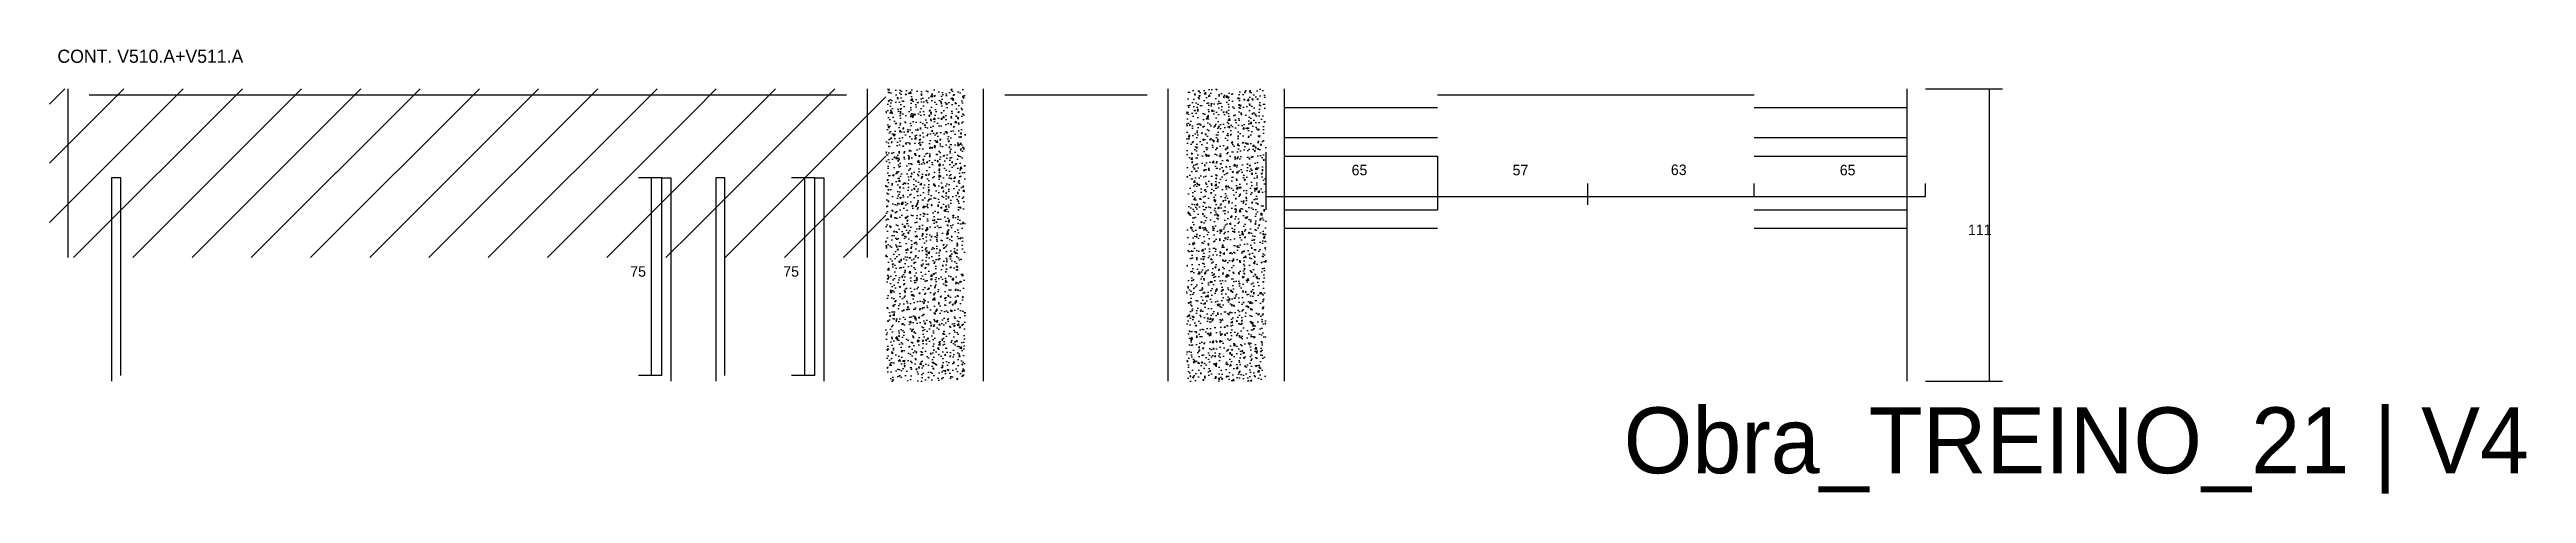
# Model space of a CAD drawing. Header units: metres. Extents: x -2848 to 21926, y -45195 to 1016.
# Drawn here: x -597 to 342, y -25418 to -25249 of the extents above; entities that cross this region are included whole.
import ezdxf

# ---------------------------------------------------------------- set-up
doc = ezdxf.new("R2010")
doc.units = ezdxf.units.M
for name, color, linetype in [('COTA', 241, 'Continuous'), ('Hachura', 253, 'Continuous'), ('LABEL_ID', 3, 'Continuous'), ('SARR_2.2x7', 40, 'Continuous'), ('SARR_3.5x7', 81, 'Continuous'), ('Texto Seção', 7, 'Continuous')]:
    doc.layers.add(name, color=color, linetype=linetype)

msp = doc.modelspace()

# ---------------------------------------------------------------- texts
at = {"layer": 'COTA'}
for s, p in [('65', (-103.1, -25296.9)), ('57', (-42.1, -25296.9)), ('63', (17.9, -25296.8)), ('65', (81.9, -25296.9)), ('111', (130.5, -25319.6)), ('75', (-376.5, -25335.4)), ('75', (-318.5, -25335.4))]:
    msp.add_text(s, height=4, dxfattribs=at).set_placement(p)
at = {"layer": 'LABEL_ID'}
msp.add_text('Obra_TREINO_21 | V4', height=25, dxfattribs=at).set_placement((0, -25410))
at = {"layer": 'Texto Seção'}
msp.add_text('CONT. V510.A+V511.A', height=5, dxfattribs=at).set_placement((-593.6, -25254.2))

# ---------------------------------------------------------------- hatches: boundary and pattern name
at = {"layer": 'COTA'}
h = msp.add_hatch(dxfattribs=at)
h.set_pattern_fill('AR-CONC', scale=0.03)
h.paths.add_polyline_path([(-279.6, -25375.1), (-249.6, -25375.1), (-249.6, -25264.1), (-279.6, -25264.1)])
h = msp.add_hatch(dxfattribs=at)
h.set_pattern_fill('AR-CONC', scale=0.03)
h.paths.add_polyline_path([(-135.6, -25264.1), (-165.6, -25264.1), (-165.6, -25375.1), (-135.6, -25375.1)])
at = {"layer": 'Hachura'}
h = msp.add_hatch(dxfattribs=at)
h.set_pattern_fill('ANSI31', scale=5)
h.paths.add_polyline_path([(-596.6, -25264.1), (-596.6, -25328.1), (-352.6, -25328.1), (-352.6, -25264.1)])
h = msp.add_hatch(dxfattribs=at)
h.set_pattern_fill('ANSI31', scale=5)
h.paths.add_polyline_path([(-352.6, -25328.1), (-352.6, -25264.1), (-596.6, -25264.1), (-596.6, -25328.1)])
h = msp.add_hatch(dxfattribs=at)
h.set_pattern_fill('ANSI31', scale=5)
h.paths.add_polyline_path([(-352.6, -25328.1), (-279.6, -25328.1), (-279.6, -25264.1), (-352.6, -25264.1)])
h = msp.add_hatch(dxfattribs=at)
h.set_pattern_fill('ANSI31', scale=5)
h.paths.add_polyline_path([(-352.6, -25264.1), (-352.6, -25328.1), (-279.6, -25328.1), (-279.6, -25264.1)])
h = msp.add_hatch(dxfattribs=at)
h.set_pattern_fill('ANSI31', scale=5)
h.paths.add_polyline_path([(-501.4, -25303.7), (-501.4, -25287.6), (-501.4, -25287.6), (-432.8, -25287.6), (-432.8, -25287.6), (-432.8, -25303.7), (-432.8, -25303.7), (-501.4, -25303.7)])

# ---------------------------------------------------------------- linework, layer by layer
at = {"layer": 'COTA'}
for p, q in [((114.4, -25264.1), (143.6, -25264.1)), ((138.6, -25375.1), (138.6, -25264.1)), ((-135.6, -25288.1), (-135.6, -25310)), ((-70.6, -25289.6), (-70.6, -25310)), ((-70.6, -25289.6), (-70.6, -25310)), ((-364.6, -25297.9), (-373.4, -25297.9)), ((-368.4, -25372.9), (-368.4, -25297.9)), ((-306.6, -25297.9), (-315.4, -25297.9)), ((-310.4, -25372.9), (-310.4, -25297.9)), ((-135.6, -25305), (-70.6, -25305)), ((-70.6, -25305), (-13.6, -25305)), ((-13.6, -25308.1), (-13.6, -25300)), ((-13.6, -25308.1), (-13.6, -25300)), ((-13.6, -25305), (49.4, -25305)), ((49.4, -25305), (49.4, -25300)), ((49.4, -25305), (49.4, -25300)), ((49.4, -25305), (114.4, -25305)), ((114.4, -25305), (114.4, -25300)), ((-364.6, -25372.9), (-373.4, -25372.9)), ((-306.6, -25372.9), (-315.4, -25372.9)), ((114.4, -25375.1), (143.6, -25375.1))]:
    msp.add_line(p, q, dxfattribs=at)
at = {"layer": 'SARR_2.2x7'}
for p, q in [((-589.6, -25328.1), (-589.6, -25264.1)), ((-581.6, -25266.3), (-352.6, -25266.3)), ((-352.6, -25266.3), (-294.6, -25266.3)), ((-286.6, -25328.1), (-286.6, -25264.1)), ((-242.6, -25375.1), (-242.6, -25264.1)), ((-234.6, -25266.3), (-207.6, -25266.3)), ((-207.6, -25266.3), (-180.6, -25266.3)), ((-172.6, -25375.1), (-172.6, -25264.1)), ((-128.6, -25375.1), (-128.6, -25264.1)), ((-128.6, -25271.1), (-70.6, -25271.1)), ((-70.6, -25266.3), (-13.6, -25266.3)), ((-13.6, -25266.3), (49.4, -25266.3)), ((49.4, -25271.1), (107.4, -25271.1)), ((107.4, -25375.1), (107.4, -25264.1)), ((-128.6, -25282.6), (-70.6, -25282.6)), ((-128.6, -25289.6), (-70.6, -25289.6)), ((49.4, -25282.6), (107.4, -25282.6)), ((49.4, -25289.6), (107.4, -25289.6)), ((-128.6, -25310), (-70.6, -25310)), ((-128.6, -25317), (-70.6, -25317)), ((49.4, -25310), (107.4, -25310)), ((49.4, -25317), (107.4, -25317))]:
    msp.add_line(p, q, dxfattribs=at)
at = {"layer": 'SARR_3.5x7'}
for points in [[(-569.6, -25372.9), (-569.6, -25297.9), (-573.1, -25297.9), (-573.1, -25375.1)], [(-364.6, -25372.9), (-364.6, -25297.9), (-361.1, -25297.9), (-361.1, -25375.1)], [(-340.6, -25372.9), (-340.6, -25297.9), (-344.1, -25297.9), (-344.1, -25375.1)], [(-306.6, -25372.9), (-306.6, -25297.9), (-303.1, -25297.9), (-303.1, -25375.1)]]:
    msp.add_lwpolyline(points, dxfattribs=at)

msp.set_redraw_order([(e.dxf.handle, doc.entitydb.next_handle()) for e in msp.query("TEXT MTEXT ATTDEF DIMENSION ARC_DIMENSION")])  # texts and dimensions are drawn at this point

doc.saveas('drawing.dxf')
